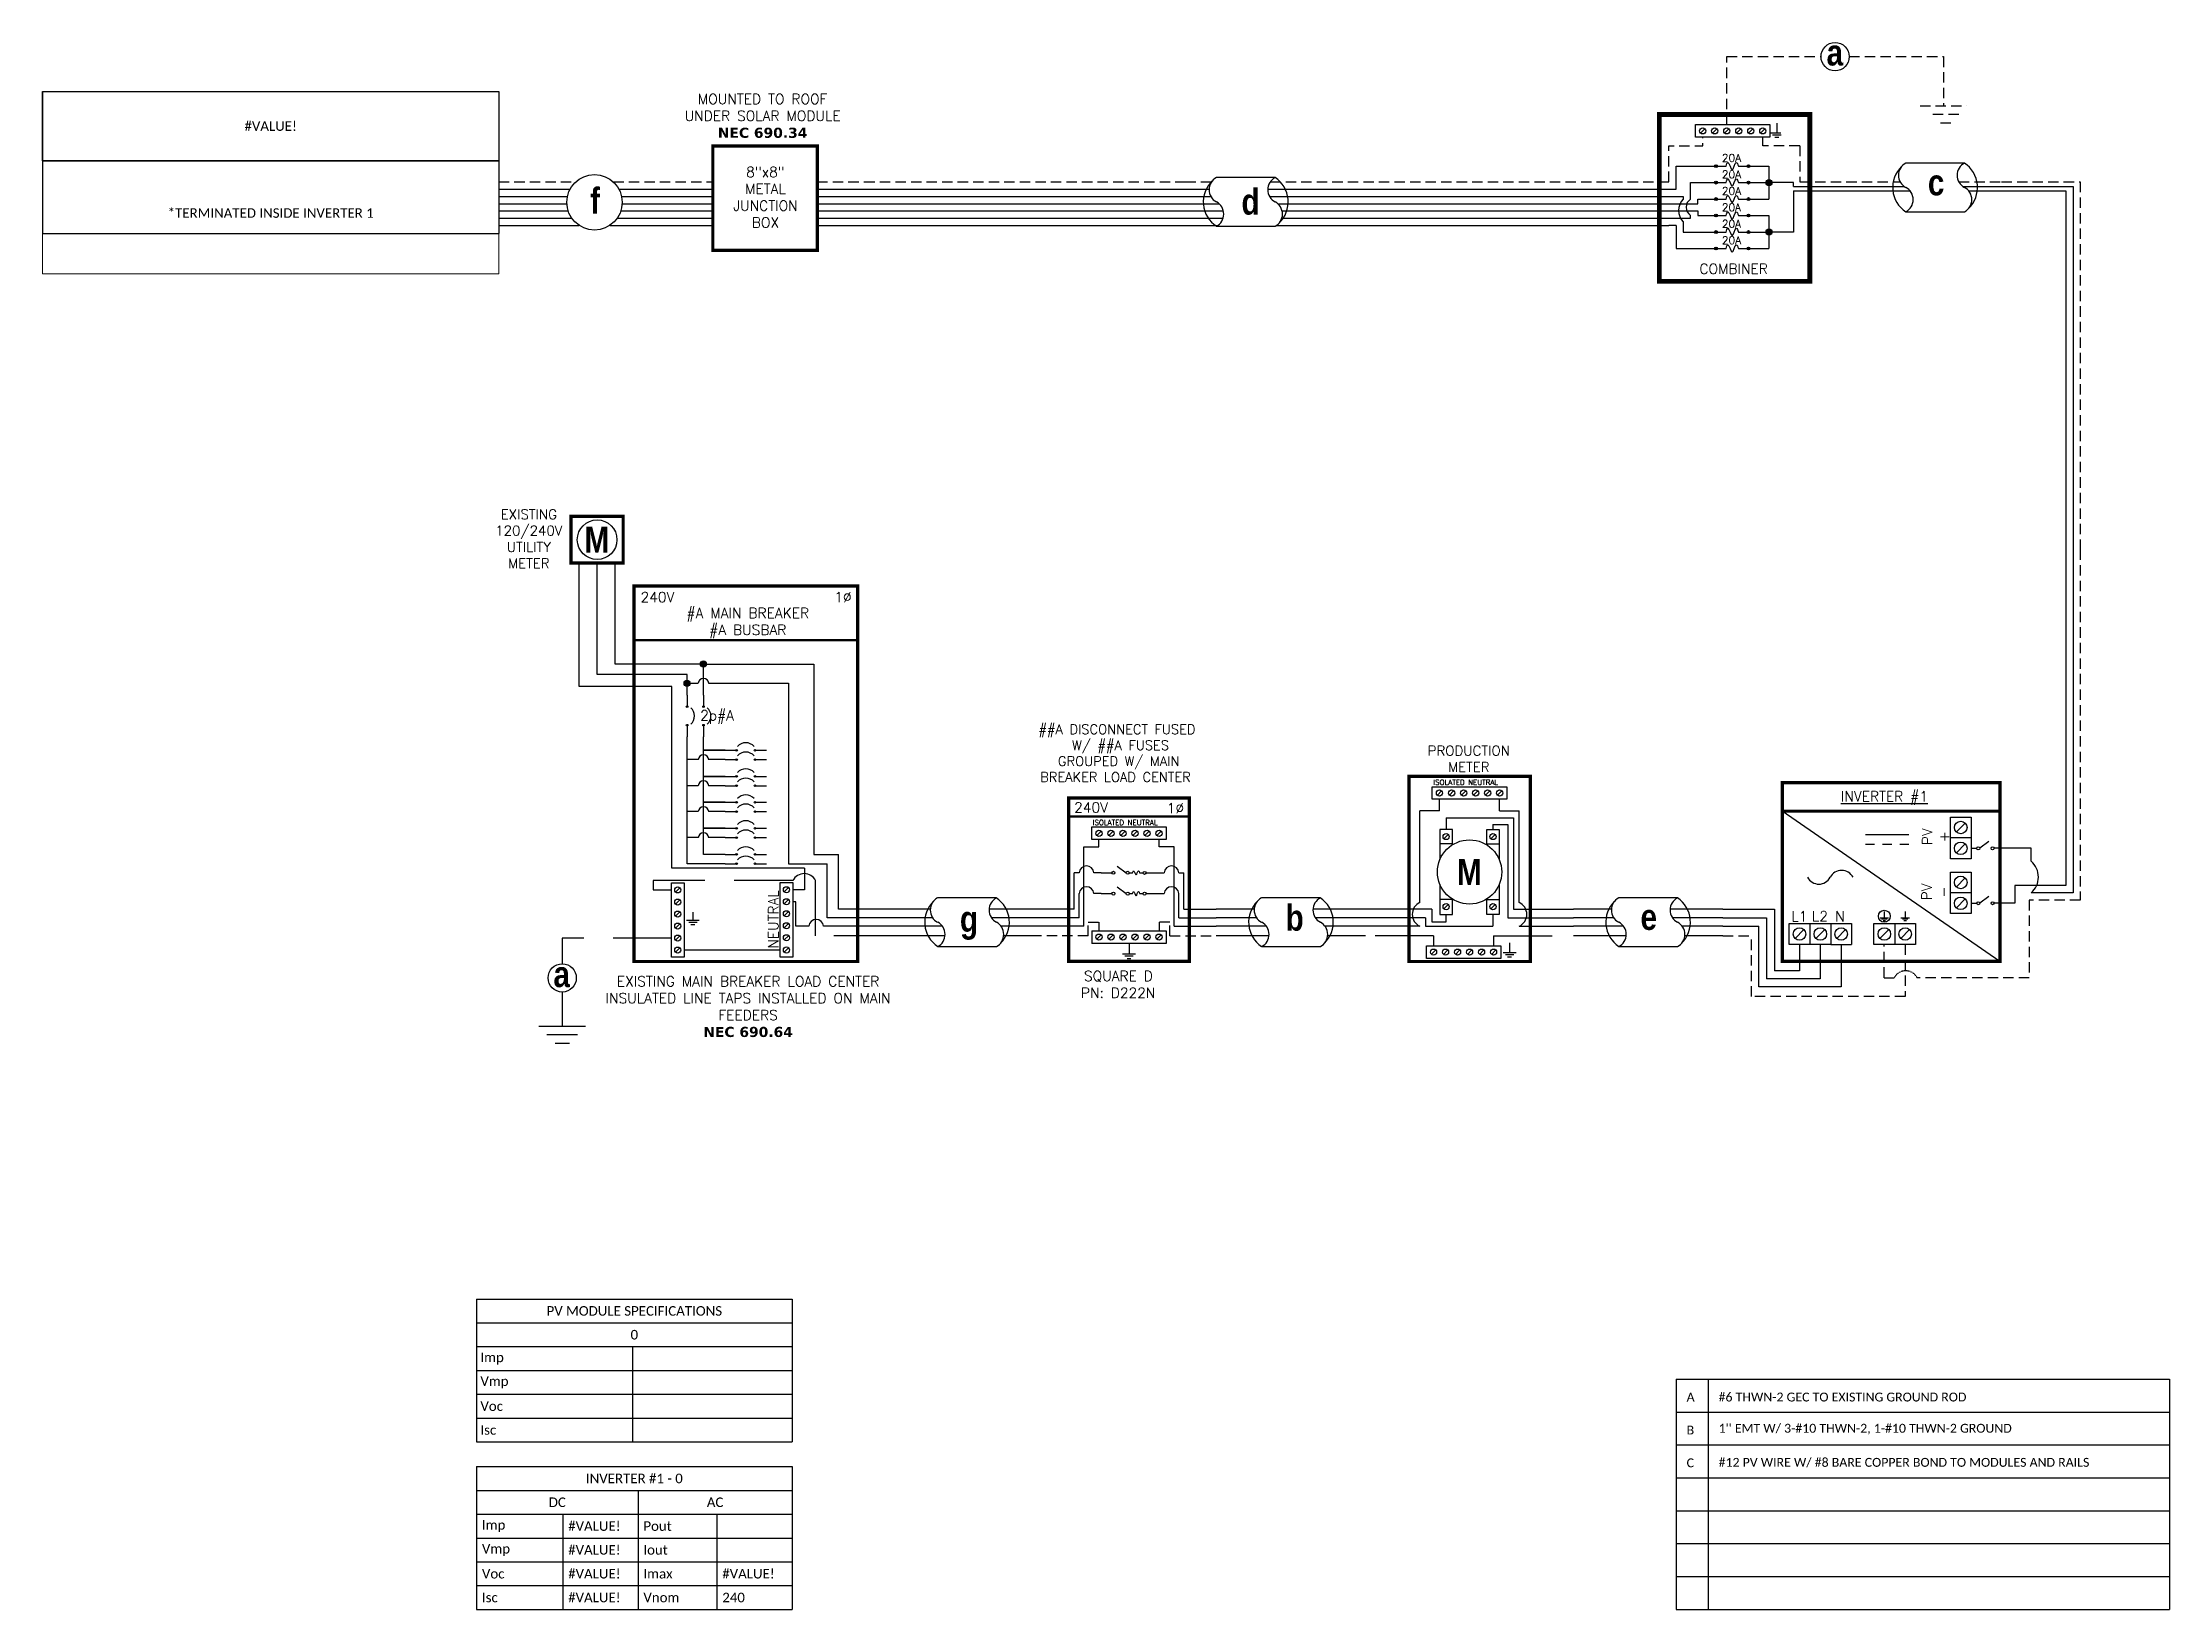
# Model space of a CAD drawing. Header units: feet. Extents: x 6171 to 6941, y 14552 to 15119.
import ezdxf

# ---------------------------------------------------------------- set-up
doc = ezdxf.new("R2010")
doc.units = ezdxf.units.FT
doc.header["$MEASUREMENT"] = 0
doc.linetypes.add('HIDDEN', pattern=[0.375, 0.25, -0.125])
for name, color, linetype in [('ONE LINE BLOCKS', 7, 'Continuous'), ('TABLES', 7, 'Continuous'), ('TEXT', 7, 'Continuous'), ('Z - TITLEBLOCK TXT', 7, 'Continuous')]:
    doc.layers.add(name, color=color, linetype=linetype)
doc.styles.add('ONE LINE TXT', font='techb___.ttf')
doc.styles.get("Standard").update_dxf_attribs({"font": 'simplex.shx'})

msp = doc.modelspace()

# ---------------------------------------------------------------- texts
at = {"layer": 'TABLES', "color": 1, "linetype": 'Continuous'}
for s, height, p in [('20A', 2.778, (6778.71, 15075.55)), ('20A', 2.778, (6778.71, 15069.58)), ('20A', 2.778, (6778.71, 15063.62)), ('20A', 2.778, (6778.69, 15057.66)), ('20A', 2.778, (6778.7, 15051.7)), ('20A', 2.778, (6778.71, 15045.74)), ('%%UINVERTER #1', 3.6576, (6821.77, 14844.1))]:
    msp.add_text(s, height=height, dxfattribs=at).set_placement(p)
at = {"layer": 'TEXT', "color": 1, "attachment_point": 5}
for s, width, gutter_width, insert, char_height in [(' \\PMOUNTED TO ROOF \\PUNDER SOLAR MODULE\\P{\\fVerdana|b1|i0|c0|p34;NEC 690.34}', 72.4158, 7.17, (6431.54, 15095.15), 3.6576), ('8"x8" METAL JUNCTION BOX ', 0.4767, 7.17, (6432.56, 15062.71), 3.6576), ('COMBINER', 1.1897, 7.17, (6782.95, 15036.81), 3.658), ('L1', 0.1481, 0.75, (6806.72, 14802.53), 3.658), ('L2', 0.1481, 0.75, (6814.18, 14802.56), 3.658), ('N', 0.1481, 0.75, (6821.43, 14802.5), 3.66)]:
    msp.add_mtext_dynamic_manual_height_columns(s, width=width, gutter_width=gutter_width, heights=[0], dxfattribs=dict(at, insert=insert, char_height=char_height))
at = {"layer": 'TEXT', "color": 1, "char_height": 3.658, "attachment_point": 5, "rotation": 90}
for s, width, insert in [('PV +', 2.8378, (6856.06, 14831.32)), ('PV -', 2.8013, (6855.84, 14811.34))]:
    msp.add_mtext_dynamic_manual_height_columns(s, width=width, gutter_width=0.75, heights=[0], dxfattribs=dict(at, insert=insert))
at = {"layer": 'Z - TITLEBLOCK TXT', "color": 1, "linetype": 'Continuous', "char_height": 9.3833, "attachment_point": 1, "style": 'ONE LINE TXT'}
for s, insert in [('{\\W1;\\C256;a}', (6816.58, 15119.76)), ('{\\W1;\\C256;f}', (6369.09, 15066.14)), ('{\\W1;\\C256;d}', (6604.83, 15065.8)), ('{\\W1;\\C256;c}', (6853.24, 15072.76)), ('{\\W1;\\C256;g}', (6502.94, 14806.25)), ('{\\W1;\\C256;b}', (6620.79, 14806.71)), ('{\\W1;\\C256;e}', (6749.24, 14806.99))]:
    msp.add_mtext_dynamic_manual_height_columns(s, width=0.1385, gutter_width=2.13, heights=[0], dxfattribs=dict(at, insert=insert))

# ---------------------------------------------------------------- blocks, each defined once
blk = doc.blocks.new('*T14')
at = {"layer": 'Defpoints', "color": 8, "linetype": 'ByBlock', "lineweight": 0, "transparency": 16777216}
for p, q in [((0, -51.42), (0, -66.05)), ((165.11, -51.42), (165.11, -66.05)), ((0, -66.05), (165.11, -66.05))]:
    blk.add_line(p, q, dxfattribs=at)
at = {"layer": 'Z - TITLEBLOCK TXT', "color": 0, "lineweight": -2, "transparency": 16777216}
for p, q in [((0, 0), (165.11, 0)), ((0, 0), (0, -51.42)), ((165.11, 0), (165.11, -51.42)), ((0, -25.14), (165.11, -25.14)), ((0, -51.42), (165.11, -51.42))]:
    blk.add_line(p, q, dxfattribs=at)
at = {"layer": 'Z - TITLEBLOCK TXT', "color": 0, "linetype": 'Continuous', "transparency": 16777216, "char_height": 3.4544, "width": 155.095, "attachment_point": 5}
for s, insert in [('{\\fCalibri|b0|i0|c0;#VALUE!', (82.56, -12.57)), ('{\\fCalibri|b0|i0|c0;^J^J*TERMINATED INSIDE INVERTER 1', (82.56, -38.28))]:
    blk.add_mtext(s, dxfattribs=dict(at, insert=insert))
blk = doc.blocks.new('M_METER PAN')
at = {"color": 253, "linetype": 'Continuous'}
for p, q in [((4.73, 8.02), (4.73, 8.75)), ((8.59, 8.02), (8.59, 8.75)), ((4.73, 8.02), (3.48, 8.02)), ((3.48, 2.14), (3.48, 8.02)), ((8.59, 8.02), (9.84, 8.02)), ((9.84, 2.14), (9.84, 8.02)), ((3.48, 0.61), (0, 0.61)), ((9.84, 0.61), (13.32, 0.61))]:
    blk.add_line(p, q, dxfattribs=at)
at = {"color": 7, "linetype": 'Continuous'}
for p, q in [((5.16, 7.56), (5.16, 6.82)), ((5.16, 7.56), (9.47, 7.56)), ((9.47, 7.56), (9.47, 1.71)), ((4.25, 1.71), (0, 1.71)), ((4.25, 1.71), (4.25, 0.9)), ((5.16, 0.9), (5.16, 1.37)), ((9.47, 1.71), (13.32, 1.71)), ((4.25, 0.9), (5.16, 0.9))]:
    blk.add_line(p, q, dxfattribs=at)
at = {"color": 10, "linetype": 'Continuous'}
for p, q in [((8.16, 7.14), (8.16, 6.82)), ((8.16, 7.14), (9.12, 7.14)), ((9.12, 7.14), (9.12, 1.15)), ((8.16, 1.37), (8.16, 0.61)), ((3.83, 1.15), (0, 1.15)), ((3.83, 1.15), (3.83, 0.61)), ((3.83, 0.61), (8.16, 0.61)), ((9.12, 1.15), (13.32, 1.15))]:
    blk.add_line(p, q, dxfattribs=at)
at = {"color": 1, "linetype": 'Continuous'}
for p, q in [((5.57, 5.9), (4.76, 5.9)), ((7.76, 5.9), (8.56, 5.9)), ((5.57, 2.33), (4.76, 2.33)), ((7.76, 2.33), (8.56, 2.33))]:
    blk.add_line(p, q, dxfattribs=at)
at = {"color": 253, "linetype": 'Continuous'}
for centre, start, end in [((3.82, 1.37), 113.9997, 246.0003), ((9.5, 1.37), 293.9997, 66.0003)]:
    blk.add_arc(centre, 0.835, start, end, dxfattribs=at)
at = {"layer": 'ONE LINE BLOCKS', "lineweight": 50, "const_width": 0.21}
blk.add_lwpolyline([(2.77, -1.65), (2.77, 10.22), (10.55, 10.22), (10.55, -1.65)], close=True, dxfattribs=at)
at = {"layer": 'TEXT', "color": 92, "linetype": 'HIDDEN', "ltscale": 15}
for p, q in [((4.35, 0), (0, 0)), ((4.35, 0), (4.35, -0.65)), ((8.2, 0), (8.2, -0.65)), ((8.2, 0), (13.32, 0))]:
    blk.add_line(p, q, dxfattribs=at)
at = {"layer": 'TEXT', "color": 92, "linetype": 'Continuous', "flags": 128}
for points in [[(8.81, -1.08), (9.64, -1.08)], [(9.5, -1.23), (8.96, -1.23)], [(9.23, -0.46), (9.23, -1.08)], [(9.35, -1.38), (9.1, -1.38)]]:
    blk.add_lwpolyline(points, dxfattribs=at)
at = {"layer": 'TEXT', "linetype": 'Continuous'}
blk.add_circle((6.66, 4.09), 2.06, dxfattribs=at)
at = {"layer": 'Z - TITLEBLOCK TXT', "color": 1, "linetype": 'Continuous'}
for p, q in [((4.27, 8.75), (4.27, 9.55)), ((4.27, 9.55), (9.05, 9.55)), ((9.05, 9.55), (9.05, 8.75)), ((9.05, 8.75), (4.27, 8.75)), ((4.76, 6.82), (4.76, 4.89)), ((5.57, 6.82), (4.76, 6.82)), ((5.57, 5.84), (5.57, 6.82)), ((7.76, 5.84), (7.76, 6.82)), ((7.76, 6.82), (8.56, 6.82)), ((8.56, 6.82), (8.56, 4.89)), ((4.76, 3.3), (4.76, 1.37)), ((8.56, 3.3), (8.56, 1.37)), ((4.76, 1.37), (5.57, 1.37)), ((5.57, 1.37), (5.57, 2.35)), ((7.76, 1.37), (7.76, 2.35)), ((8.56, 1.37), (7.76, 1.37)), ((3.89, -1.45), (3.89, -0.65)), ((3.89, -0.65), (8.66, -0.65)), ((8.66, -0.65), (8.66, -1.45)), ((8.66, -1.45), (3.89, -1.45))]:
    blk.add_line(p, q, dxfattribs=at)
at = {"layer": 'Z - TITLEBLOCK TXT', "color": 4, "linetype": 'Continuous'}
for p, q in [((4.87, 9.29), (4.6, 9.01)), ((5.64, 9.29), (5.37, 9.01)), ((6.42, 9.29), (6.14, 9.01)), ((7.19, 9.29), (6.91, 9.01)), ((7.96, 9.29), (7.68, 9.01)), ((8.73, 9.29), (8.45, 9.01)), ((5.3, 6.5), (5.02, 6.22)), ((8.3, 6.5), (8.02, 6.22)), ((5.3, 2.01), (5.02, 1.73)), ((8.3, 2.01), (8.02, 1.73)), ((4.49, -0.91), (4.21, -1.19)), ((5.26, -0.91), (4.98, -1.19)), ((6.03, -0.91), (5.75, -1.19)), ((6.8, -0.91), (6.52, -1.19)), ((7.57, -0.91), (7.29, -1.19)), ((8.34, -0.91), (8.06, -1.19))]:
    blk.add_line(p, q, dxfattribs=at)
for centre in [(4.73, 9.15), (5.51, 9.15), (6.28, 9.15), (7.05, 9.15), (7.82, 9.15), (8.59, 9.15), (5.16, 6.36), (8.16, 6.36), (5.16, 1.87), (8.16, 1.87), (4.35, -1.05), (5.12, -1.05), (5.89, -1.05), (6.66, -1.05), (7.43, -1.05), (8.2, -1.05)]:
    blk.add_circle(centre, 0.197, dxfattribs=at)
at = {"layer": 'TABLES', "color": 4, "linetype": 'Continuous'}
blk.add_text('ISOLATED NEUTRAL', height=0.3321, dxfattribs=at).set_placement((4.34, 9.67))
at = {"layer": 'TEXT', "color": 1, "insert": (6.61, 11.34), "char_height": 0.6278, "attachment_point": 5}
blk.add_mtext_dynamic_manual_height_columns('PRODUCTION METER', width=1.3203, gutter_width=7.17, heights=[0], dxfattribs=at)
at = {"layer": 'Z - TITLEBLOCK TXT', "color": 253, "linetype": 'Continuous', "style": 'ONE LINE TXT'}
blk.add_text('M', height=1.66, dxfattribs=at).set_placement((5.85, 3.26))
blk = doc.blocks.new('*U17')
at = {"color": 0}
blk.add_blockref('M_METER PAN', (0, 0), dxfattribs=at)
blk = doc.blocks.new('M_MAIN DISCONNECT')
at = {"color": 253, "linetype": 'Continuous'}
for p, q in [((10.94, -17.67), (10.94, -15.06)), ((32.69, -17.67), (32.69, -15.06)), ((5.45, -46.43), (5.45, -17.67)), ((5.45, -17.67), (10.94, -17.67)), ((38.18, -17.67), (32.69, -17.67)), ((38.18, -46.43), (38.18, -17.67)), ((5.45, -46.43), (-9.78, -46.43)), ((38.18, -46.43), (53.41, -46.43))]:
    blk.add_line(p, q, dxfattribs=at)
at = {"color": 7, "linetype": 'Continuous'}
for p, q in [((1.95, -40.22), (1.95, -27.1)), ((3.81, -27.1), (1.95, -27.1)), ((11.72, -27.1), (9.09, -27.1)), ((31.91, -27.1), (34.54, -27.1)), ((39.82, -27.1), (41.69, -27.1)), ((41.69, -40.22), (41.69, -27.1)), ((1.95, -40.22), (-9.78, -40.22)), ((41.69, -40.22), (53.41, -40.22))]:
    blk.add_line(p, q, dxfattribs=at)
at = {"color": 1, "linetype": 'Continuous'}
for p, q in [((21.88, -27.1), (23.12, -27.1)), ((25.67, -27.11), (26.91, -27.11)), ((21.88, -34.64), (23.12, -34.64)), ((25.67, -34.64), (26.91, -34.64))]:
    blk.add_line(p, q, dxfattribs=at)
at = {"color": 10, "linetype": 'Continuous'}
for p, q in [((3.81, -43.39), (3.81, -34.64)), ((11.72, -34.64), (9.09, -34.64)), ((31.91, -34.64), (34.54, -34.64)), ((39.82, -43.39), (39.82, -34.64)), ((3.81, -43.39), (-9.78, -43.39)), ((39.82, -43.39), (53.41, -43.39))]:
    blk.add_line(p, q, dxfattribs=at)
at = {"color": 7, "linetype": 'Continuous'}
for centre in [(6.45, -27.26), (37.18, -27.26)]:
    blk.add_arc(centre, 2.64, 3.28193, 176.71807, dxfattribs=at)
at = {"color": 10, "linetype": 'Continuous'}
for centre in [(6.45, -34.79), (37.18, -34.79)]:
    blk.add_arc(centre, 2.64, 3.28193, 176.71807, dxfattribs=at)
at = {"color": 1, "linetype": 'Continuous'}
for points in [[(23.12, -27.1), (23.5, -26.34), (24.4, -27.87), (25.22, -26.34), (25.67, -27.11)], [(23.12, -34.64), (23.5, -33.88), (24.4, -35.4), (25.22, -33.88), (25.67, -34.64)]]:
    blk.add_spline(points, degree=3, dxfattribs=at)
at = {"layer": 'ONE LINE BLOCKS', "lineweight": 50}
blk.add_line((0, -6.77), (43.61, -6.77), dxfattribs=at)
at = {"layer": 'ONE LINE BLOCKS', "lineweight": 50, "const_width": 1.19}
blk.add_lwpolyline([(0, -59.17), (0, 0), (43.61, 0), (43.61, -59.17)], close=True, dxfattribs=at)
at = {"layer": 'TEXT', "color": 92, "linetype": 'HIDDEN', "ltscale": 15}
for p, q in [((7.03, -49.88), (7.03, -44.94)), ((7.03, -44.94), (10.94, -44.94)), ((10.94, -44.94), (10.94, -48.08)), ((36.6, -44.94), (32.69, -44.94)), ((32.69, -44.94), (32.69, -48.08)), ((36.6, -49.88), (36.6, -44.94)), ((7.03, -49.88), (-9.78, -49.88)), ((36.6, -49.88), (53.41, -49.88))]:
    blk.add_line(p, q, dxfattribs=at)
at = {"layer": 'TEXT', "color": 92, "linetype": 'Continuous', "flags": 128}
for points in [[(21.82, -52.94), (21.82, -56.44)], [(19.48, -56.44), (24.16, -56.44)], [(23.35, -57.31), (20.29, -57.31)], [(22.53, -58.18), (21.1, -58.18)]]:
    blk.add_lwpolyline(points, dxfattribs=at)
at = {"layer": 'Z - TITLEBLOCK TXT', "color": 1, "linetype": 'Continuous'}
for p, q in [((8.34, -15.06), (8.34, -10.52)), ((8.34, -10.52), (35.29, -10.52)), ((35.29, -15.06), (8.34, -15.06)), ((35.29, -10.52), (35.29, -15.06)), ((11.72, -27.1), (15.64, -27.1)), ((17.54, -24.65), (20.8, -27.1)), ((27.99, -27.11), (31.91, -27.11)), ((11.72, -34.64), (15.64, -34.64)), ((17.54, -32.19), (20.8, -34.63)), ((27.99, -34.64), (31.91, -34.64)), ((8.34, -48.08), (35.29, -48.08)), ((8.34, -48.08), (8.34, -52.62)), ((35.29, -52.62), (8.34, -52.62)), ((35.29, -48.08), (35.29, -52.62))]:
    blk.add_line(p, q, dxfattribs=at)
at = {"layer": 'Z - TITLEBLOCK TXT', "color": 4, "linetype": 'Continuous'}
for p, q in [((11.73, -12), (10.15, -13.58)), ((16.08, -12), (14.5, -13.58)), ((20.43, -12), (18.86, -13.58)), ((24.78, -12), (23.21, -13.58)), ((29.13, -12), (27.56, -13.58)), ((33.48, -12), (31.91, -13.58)), ((11.73, -49.56), (10.15, -51.13)), ((16.08, -49.56), (14.5, -51.13)), ((20.43, -49.56), (18.86, -51.13)), ((24.78, -49.56), (23.21, -51.13)), ((29.13, -49.56), (27.56, -51.13)), ((33.48, -49.56), (31.91, -51.13))]:
    blk.add_line(p, q, dxfattribs=at)
for centre in [(10.94, -12.79), (15.29, -12.79), (19.64, -12.79), (23.99, -12.79), (28.34, -12.79), (32.69, -12.79), (10.94, -50.35), (15.29, -50.35), (19.64, -50.35), (23.99, -50.35), (28.34, -50.35), (32.69, -50.35)]:
    blk.add_circle(centre, 1.11, dxfattribs=at)
at = {"layer": 'Z - TITLEBLOCK TXT', "color": 1, "linetype": 'Continuous'}
for centre in [(16.18, -27.1), (21.34, -27.1), (27.45, -27.11), (16.18, -34.64), (21.34, -34.64), (27.45, -34.64)]:
    blk.add_circle(centre, 0.541, dxfattribs=at)
at = {"layer": 'TABLES', "color": 4, "linetype": 'Continuous'}
blk.add_text('ISOLATED NEUTRAL', height=1.8743, dxfattribs=at).set_placement((8.7, -9.86))
at = {"layer": 'TEXT', "color": 1}
for s, width, gutter_width, heights, insert, char_height, attachment_point in [('\\A1;\\pi4.2812;##A DISCONNECT FUSED \\P\\pi16.454;W/ ##A FUSES\\P\\pi11.355;GROUPED W/ MAIN \\P\\pi4.9392;BREAKER LOAD CENTER', 71.8931, 92.23, [24.13], (-15.26, 26.55), 3.4544, 1), ('240V', 0.1481, 0.75, [0], (8.07, -3.44), 3.658, 5), ('1∅', 0.1481, 0.75, [0], (38.63, -3.74), 3.658, 5), ('\\A1;\\pi3.6942,t21.982;SQUARE D\\P\\pi2.5621,t20.85;PN: D222N', 35.0816, 28.88, [13.54], (1.84, -62.59), 3.6576, 1)]:
    blk.add_mtext_dynamic_manual_height_columns(s, width=width, gutter_width=gutter_width, heights=heights, dxfattribs=dict(at, insert=insert, char_height=char_height, attachment_point=attachment_point))
blk = doc.blocks.new('*U16')
blk.add_blockref('M_MAIN DISCONNECT', (0, 0))
blk = doc.blocks.new('*U8')
at = {"color": 7, "linetype": 'Continuous'}
for p, q in [((2.44, 1.71), (0, 1.71)), ((6.67, 2.43), (2.91, 2.43)), ((9.57, 1.71), (6.2, 1.71)), ((2.91, -0.69), (6.67, -0.69))]:
    blk.add_line(p, q, dxfattribs=at)
at = {"color": 10, "linetype": 'Continuous'}
for p, q in [((2.59, 1.15), (0, 1.15)), ((9.57, 1.15), (6.35, 1.15))]:
    blk.add_line(p, q, dxfattribs=at)
at = {"color": 253, "linetype": 'Continuous'}
for p, q in [((3.21, 0.61), (0, 0.61)), ((9.57, 0.61), (6.97, 0.61))]:
    blk.add_line(p, q, dxfattribs=at)
at = {"color": 7, "linetype": 'Continuous'}
for centre, start, end in [((3.94, 0.87), 133.9732, 236.4265), ((5.63, 0.87), 313.9732, 56.4265)]:
    blk.add_arc(centre, 1.87, start, end, dxfattribs=at)
at = {"layer": 'TEXT', "color": 92, "linetype": 'HIDDEN', "ltscale": 15}
for p, q in [((3.37, 0), (0, 0)), ((9.57, 0), (7.14, 0))]:
    blk.add_line(p, q, dxfattribs=at)
at = {"layer": 'Z - TITLEBLOCK TXT', "linetype": 'Continuous'}
for centre, start, end in [((3.31, 1.65), 117.6639, 242.3361), ((7.08, 1.65), 117.6639, 242.3361), ((2.5, 0.09), 297.6639, 62.3361), ((6.26, 0.09), 297.6639, 62.3361)]:
    blk.add_arc(centre, 0.882, start, end, dxfattribs=at)
blk = doc.blocks.new('M_LINE TAPS')
at = {"layer": 'ONE LINE BLOCKS', "linetype": 'Continuous'}
h = blk.add_hatch(color=254, dxfattribs=at)
h.dxf.hatch_style = 1
edge = h.paths.add_edge_path()
edge.add_arc((-13.16, 16.19), 0.197, 0, 360)
h = blk.add_hatch(color=254, dxfattribs=at)
h.dxf.hatch_style = 1
edge = h.paths.add_edge_path()
edge.add_arc((-12.11, 17.42), 0.197, 0, 360)
h = blk.add_hatch(color=1, dxfattribs=at)
h.dxf.hatch_style = 1
edge = h.paths.add_edge_path()
edge.add_arc((-13.16, 14.69), 0.0515, 0, 360)
h = blk.add_hatch(color=1, dxfattribs=at)
h.dxf.hatch_style = 1
edge = h.paths.add_edge_path()
edge.add_arc((-12.11, 14.69), 0.0515, 0, 360)
h = blk.add_hatch(color=1, dxfattribs=at)
h.dxf.hatch_style = 1
edge = h.paths.add_edge_path()
edge.add_arc((-13.16, 13.5), 0.0515, 0, 360)
h = blk.add_hatch(color=1, dxfattribs=at)
h.dxf.hatch_style = 1
edge = h.paths.add_edge_path()
edge.add_arc((-12.11, 13.5), 0.0515, 0, 360)
h = blk.add_hatch(color=1, dxfattribs=at)
h.dxf.hatch_style = 1
edge = h.paths.add_edge_path()
edge.add_arc((-9.99, 11.89), 0.0515, 0, 360)
h = blk.add_hatch(color=1, dxfattribs=at)
h.dxf.hatch_style = 1
edge = h.paths.add_edge_path()
edge.add_arc((-9.99, 11.29), 0.0515, 0, 360)
h = blk.add_hatch(color=1, dxfattribs=at)
h.dxf.hatch_style = 1
edge = h.paths.add_edge_path()
edge.add_arc((-8.81, 11.89), 0.0515, 0, 360)
h = blk.add_hatch(color=1, dxfattribs=at)
h.dxf.hatch_style = 1
edge = h.paths.add_edge_path()
edge.add_arc((-8.81, 11.29), 0.0515, 0, 360)
h = blk.add_hatch(color=1, dxfattribs=at)
h.dxf.hatch_style = 1
edge = h.paths.add_edge_path()
edge.add_arc((-9.99, 10.22), 0.0515, 0, 360)
h = blk.add_hatch(color=1, dxfattribs=at)
h.dxf.hatch_style = 1
edge = h.paths.add_edge_path()
edge.add_arc((-9.99, 9.62), 0.0515, 0, 360)
h = blk.add_hatch(color=1, dxfattribs=at)
h.dxf.hatch_style = 1
edge = h.paths.add_edge_path()
edge.add_arc((-8.81, 10.22), 0.0515, 0, 360)
h = blk.add_hatch(color=1, dxfattribs=at)
h.dxf.hatch_style = 1
edge = h.paths.add_edge_path()
edge.add_arc((-8.81, 9.62), 0.0515, 0, 360)
h = blk.add_hatch(color=1, dxfattribs=at)
h.dxf.hatch_style = 1
edge = h.paths.add_edge_path()
edge.add_arc((-9.99, 8.56), 0.0515, 0, 360)
h = blk.add_hatch(color=1, dxfattribs=at)
h.dxf.hatch_style = 1
edge = h.paths.add_edge_path()
edge.add_arc((-8.81, 8.56), 0.0515, 0, 360)
h = blk.add_hatch(color=1, dxfattribs=at)
h.dxf.hatch_style = 1
edge = h.paths.add_edge_path()
edge.add_arc((-9.99, 7.96), 0.0515, 0, 360)
h = blk.add_hatch(color=1, dxfattribs=at)
h.dxf.hatch_style = 1
edge = h.paths.add_edge_path()
edge.add_arc((-9.99, 6.89), 0.0515, 0, 360)
h = blk.add_hatch(color=1, dxfattribs=at)
h.dxf.hatch_style = 1
edge = h.paths.add_edge_path()
edge.add_arc((-8.81, 7.96), 0.0515, 0, 360)
h = blk.add_hatch(color=1, dxfattribs=at)
h.dxf.hatch_style = 1
edge = h.paths.add_edge_path()
edge.add_arc((-8.81, 6.89), 0.0515, 0, 360)
h = blk.add_hatch(color=1, dxfattribs=at)
h.dxf.hatch_style = 1
edge = h.paths.add_edge_path()
edge.add_arc((-9.99, 6.29), 0.0515, 0, 360)
h = blk.add_hatch(color=1, dxfattribs=at)
h.dxf.hatch_style = 1
edge = h.paths.add_edge_path()
edge.add_arc((-8.81, 6.29), 0.0515, 0, 360)
h = blk.add_hatch(color=1, dxfattribs=at)
h.dxf.hatch_style = 1
edge = h.paths.add_edge_path()
edge.add_arc((-9.99, 5.22), 0.0515, 0, 360)
h = blk.add_hatch(color=1, dxfattribs=at)
h.dxf.hatch_style = 1
edge = h.paths.add_edge_path()
edge.add_arc((-9.99, 4.62), 0.0515, 0, 360)
h = blk.add_hatch(color=1, dxfattribs=at)
h.dxf.hatch_style = 1
edge = h.paths.add_edge_path()
edge.add_arc((-8.81, 5.22), 0.0515, 0, 360)
h = blk.add_hatch(color=1, dxfattribs=at)
h.dxf.hatch_style = 1
edge = h.paths.add_edge_path()
edge.add_arc((-8.81, 4.62), 0.0515, 0, 360)
at = {"color": 155, "true_color": 0x647190}
blk.add_line((-16.57, 22.43), (-2.23, 22.43), dxfattribs=at)
at = {"color": 10, "linetype": 'Continuous'}
for p, q in [((-4.18, 1.15), (-4.18, 4.62)), ((-3.46, 4.62), (-3.46, 4.62)), ((0, 1.15), (-4.18, 1.15))]:
    blk.add_line(p, q, dxfattribs=at)
at = {"color": 7, "linetype": 'Continuous'}
for p, q in [((-3.46, 1.71), (-3.46, 5.22)), ((0, 1.71), (-3.46, 1.71))]:
    blk.add_line(p, q, dxfattribs=at)
at = {"color": 253, "linetype": 'Continuous'}
for p, q in [((-6.18, 2.18), (-6.39, 2.18)), ((-6.18, 0.61), (-6.18, 2.18)), ((-5.36, 0.61), (-6.18, 0.61)), ((0, 0.61), (-4.42, 0.61))]:
    blk.add_line(p, q, dxfattribs=at)
at = {"color": 7, "linetype": 'Continuous'}
blk.add_circle((-21.17, -2.7), 0.906, dxfattribs=at)
at = {"color": 253, "linetype": 'Continuous'}
blk.add_arc((-4.89, 0.58), 0.468, 3.2819, 176.7181, dxfattribs=at)
at = {"layer": 'ONE LINE BLOCKS', "lineweight": 50}
blk.add_line((-16.57, 18.95), (-2.23, 18.95), dxfattribs=at)
at = {"layer": 'ONE LINE BLOCKS', "lineweight": 50, "const_width": 0.21}
for points in [[(-20.6, 23.9), (-20.6, 26.89), (-17.26, 26.89), (-17.26, 23.9)], [(-16.57, -1.65), (-16.57, 22.43), (-2.23, 22.43), (-2.23, -1.65)]]:
    blk.add_lwpolyline(points, close=True, dxfattribs=at)
at = {"layer": 'TEXT', "color": 92, "linetype": 'HIDDEN', "ltscale": 15}
for p, q in [((-6.39, 3.55), (-15.33, 3.55)), ((-15.33, 3.55), (-15.33, 2.94)), ((-15.33, 2.94), (-14.16, 2.94)), ((-4.92, 0), (-4.92, 3.55)), ((0, 0), (-4.92, 0)), ((-14.16, -0.15), (-21.17, -0.15)), ((-21.17, -0.15), (-21.17, -1.8)), ((-21.17, -3.61), (-21.17, -5.8))]:
    blk.add_line(p, q, dxfattribs=at)
at = {"layer": 'TEXT', "color": 92, "linetype": 'Continuous', "ltscale": 15}
blk.add_line((-7.19, -0.92), (-13.36, -0.92), dxfattribs=at)
at = {"layer": 'TEXT', "color": 92, "linetype": 'Continuous', "flags": 128}
for points in [[(-12.79, 1.51), (-12.79, 1.01)], [(-13.2, 1.01), (-12.38, 1.01)], [(-12.52, 0.85), (-13.06, 0.85)], [(-12.66, 0.7), (-12.92, 0.7)]]:
    blk.add_lwpolyline(points, dxfattribs=at)
at = {"layer": 'TEXT', "color": 92, "linetype": 'Continuous', "ltscale": 4, "flags": 128}
for points in [[(-22.67, -5.8), (-19.67, -5.8)], [(-20.19, -6.36), (-22.15, -6.36)], [(-20.71, -6.91), (-21.63, -6.91)]]:
    blk.add_lwpolyline(points, dxfattribs=at)
at = {"layer": 'TEXT', "linetype": 'Continuous'}
blk.add_circle((-18.93, 25.39), 1.27, dxfattribs=at)
at = {"layer": 'TEXT', "color": 92, "linetype": 'Continuous', "ltscale": 0.3}
blk.add_arc((-5.65, 3.16), 0.824, 27.6639, 152.3361, dxfattribs=at)
at = {"layer": 'Z - TITLEBLOCK TXT', "color": 253, "linetype": 'Continuous'}
for p, q in [((-20.08, 15.98), (-20.08, 23.9)), ((-14.13, 15.98), (-20.08, 15.98)), ((-14.13, 4.34), (-14.13, 15.98)), ((-5.63, 4.34), (-14.13, 4.34)), ((-5.63, 4.34), (-5.63, 2.95)), ((-5.63, 2.95), (-6.39, 2.95))]:
    blk.add_line(p, q, dxfattribs=at)
at = {"layer": 'Z - TITLEBLOCK TXT', "color": 10, "linetype": 'Continuous'}
for p, q in [((-18.93, 16.74), (-18.93, 23.9)), ((-13.16, 16.74), (-18.93, 16.74)), ((-13.16, 15.43), (-13.16, 16.74)), ((-12.97, 16.19), (-12.45, 16.19)), ((-11.78, 16.19), (-6.66, 16.19)), ((-6.66, 16.19), (-6.66, 4.62)), ((-13.16, 4.62), (-13.16, 12.76)), ((-12.45, 11.29), (-13.16, 11.29)), ((-10.73, 11.29), (-11.78, 11.29)), ((-12.45, 9.62), (-13.16, 9.62)), ((-10.73, 9.62), (-11.78, 9.62)), ((-12.45, 7.96), (-13.16, 7.96)), ((-10.73, 7.96), (-11.78, 7.96)), ((-12.45, 6.29), (-13.16, 6.29)), ((-10.73, 6.29), (-11.78, 6.29)), ((-10.73, 4.62), (-13.16, 4.62)), ((-6.66, 4.62), (-4.18, 4.62))]:
    blk.add_line(p, q, dxfattribs=at)
at = {"layer": 'Z - TITLEBLOCK TXT', "color": 7, "linetype": 'Continuous'}
for p, q in [((-17.78, 17.42), (-17.78, 23.9)), ((-12.11, 17.42), (-17.78, 17.42)), ((-12.11, 15.43), (-12.11, 17.42)), ((-11.92, 17.42), (-5.04, 17.42)), ((-5.04, 17.42), (-5.04, 5.22)), ((-12.11, 10.22), (-12.11, 12.76)), ((-12.11, 11.89), (-10.73, 11.89)), ((-10.73, 11.89), (-12.11, 11.89)), ((-12.11, 8.56), (-12.11, 10.22)), ((-12.11, 10.22), (-10.73, 10.22)), ((-10.73, 10.22), (-12.11, 10.22)), ((-12.11, 6.89), (-12.11, 8.56)), ((-12.11, 8.56), (-10.73, 8.56)), ((-10.73, 8.56), (-12.11, 8.56)), ((-12.11, 5.22), (-12.11, 6.89)), ((-12.11, 6.89), (-10.73, 6.89)), ((-10.73, 6.89), (-12.11, 6.89)), ((-10.73, 5.22), (-12.11, 5.22)), ((-5.04, 5.22), (-3.46, 5.22))]:
    blk.add_line(p, q, dxfattribs=at)
at = {"layer": 'Z - TITLEBLOCK TXT', "color": 1, "linetype": 'Continuous'}
for p, q in [((-14.16, -1.38), (-14.16, 3.4)), ((-14.16, 3.4), (-13.36, 3.4)), ((-13.36, 3.4), (-13.36, -1.38)), ((-7.19, -1.37), (-7.19, 3.41)), ((-7.19, 3.41), (-6.39, 3.41)), ((-6.39, 3.41), (-6.39, -1.37)), ((-13.36, -1.38), (-14.16, -1.38)), ((-6.39, -1.37), (-7.19, -1.37))]:
    blk.add_line(p, q, dxfattribs=at)
at = {"layer": 'Z - TITLEBLOCK TXT', "color": 4, "linetype": 'Continuous'}
for p, q in [((-13.62, 3.07), (-13.9, 2.8)), ((-6.65, 3.09), (-6.93, 2.81)), ((-13.62, 2.3), (-13.9, 2.03)), ((-13.62, 1.53), (-13.9, 1.25)), ((-6.65, 2.32), (-6.93, 2.04)), ((-6.65, 1.55), (-6.93, 1.27)), ((-13.62, 0.76), (-13.9, 0.48)), ((-6.65, 0.78), (-6.93, 0.5)), ((-6.65, 0), (-6.93, -0.27)), ((-13.62, -0.01), (-13.9, -0.29)), ((-13.62, -0.78), (-13.9, -1.06)), ((-6.65, -0.77), (-6.93, -1.04))]:
    blk.add_line(p, q, dxfattribs=at)
at = {"layer": 'Z - TITLEBLOCK TXT', "color": 1, "linetype": 'Continuous', "flags": 128}
for points in [[(-13.16, 15.43), (-13.16, 14.69)], [(-13.16, 15.43), (-13.16, 14.69)], [(-12.11, 15.43), (-12.11, 14.69)], [(-12.11, 15.43), (-12.11, 14.69)], [(-13.16, 13.5), (-13.16, 12.76)], [(-12.11, 13.5), (-12.11, 12.76)], [(-10.73, 11.89), (-9.99, 11.89)], [(-10.73, 11.89), (-9.99, 11.89)], [(-10.73, 11.29), (-9.99, 11.29)], [(-10.73, 11.29), (-9.99, 11.29)], [(-8.81, 11.89), (-8.06, 11.89)], [(-8.81, 11.29), (-8.06, 11.29)], [(-10.73, 10.22), (-9.99, 10.22)], [(-10.73, 10.22), (-9.99, 10.22)], [(-10.73, 9.62), (-9.99, 9.62)], [(-10.73, 9.62), (-9.99, 9.62)], [(-8.81, 10.22), (-8.06, 10.22)], [(-8.81, 9.62), (-8.06, 9.62)], [(-10.73, 8.56), (-9.99, 8.56)], [(-10.73, 8.56), (-9.99, 8.56)], [(-8.81, 8.56), (-8.06, 8.56)], [(-10.73, 7.96), (-9.99, 7.96)], [(-10.73, 7.96), (-9.99, 7.96)], [(-10.73, 6.89), (-9.99, 6.89)], [(-10.73, 6.89), (-9.99, 6.89)], [(-8.81, 7.96), (-8.06, 7.96)], [(-8.81, 6.89), (-8.06, 6.89)], [(-10.73, 6.29), (-9.99, 6.29)], [(-10.73, 6.29), (-9.99, 6.29)], [(-8.81, 6.29), (-8.06, 6.29)], [(-10.73, 5.22), (-9.99, 5.22)], [(-10.73, 5.22), (-9.99, 5.22)], [(-10.73, 4.62), (-9.99, 4.62)], [(-10.73, 4.62), (-9.99, 4.62)], [(-8.81, 5.22), (-8.06, 5.22)], [(-8.81, 4.62), (-8.06, 4.62)]]:
    blk.add_lwpolyline(points, dxfattribs=at)
at = {"layer": 'Z - TITLEBLOCK TXT', "color": 7, "linetype": 'Continuous'}
for centre in [(-13.16, 16.19), (-12.11, 17.42), (-12.11, 17.42)]:
    blk.add_circle(centre, 0.197, dxfattribs=at)
at = {"layer": 'Z - TITLEBLOCK TXT', "color": 1, "linetype": 'Continuous'}
for centre in [(-13.16, 14.69), (-12.11, 14.69), (-13.16, 13.5), (-12.11, 13.5), (-9.99, 11.89), (-9.99, 11.29), (-8.81, 11.89), (-8.81, 11.29), (-9.99, 10.22), (-9.99, 9.62), (-8.81, 10.22), (-8.81, 9.62), (-9.99, 8.56), (-8.81, 8.56), (-9.99, 7.96), (-9.99, 6.89), (-8.81, 7.96), (-8.81, 6.89), (-9.99, 6.29), (-8.81, 6.29), (-9.99, 5.22), (-9.99, 4.62), (-8.81, 5.22), (-8.81, 4.62)]:
    blk.add_circle(centre, 0.0515, dxfattribs=at)
at = {"layer": 'Z - TITLEBLOCK TXT', "color": 4, "linetype": 'Continuous'}
for centre in [(-13.76, 2.94), (-6.79, 2.95), (-13.76, 2.16), (-13.76, 1.39), (-6.79, 2.18), (-6.79, 1.41), (-13.76, 0.62), (-13.76, -0.15), (-6.79, 0.64), (-6.79, -0.13), (-13.76, -0.92), (-6.79, -0.91)]:
    blk.add_circle(centre, 0.197, dxfattribs=at)
at = {"layer": 'Z - TITLEBLOCK TXT', "color": 10, "linetype": 'Continuous'}
for centre in [(-12.11, 16.17), (-12.11, 11.27), (-12.11, 9.6), (-12.11, 7.94), (-12.11, 6.27)]:
    blk.add_arc(centre, 0.332, 3.2937, 176.7063, dxfattribs=at)
at = {"layer": 'Z - TITLEBLOCK TXT', "color": 1, "linetype": 'Continuous'}
for centre, start, end in [((-13.38, 14.09), 310.3392, 49.6608), ((-12.33, 14.09), 310.3392, 49.6608), ((-9.4, 11.68), 40.3392, 139.6608), ((-9.4, 11.08), 40.3392, 139.6608), ((-9.4, 10.01), 40.3392, 139.6608), ((-9.4, 9.41), 40.3392, 139.6608), ((-9.4, 8.34), 40.3392, 139.6608), ((-9.4, 7.75), 40.3392, 139.6608), ((-9.4, 6.68), 40.3392, 139.6608), ((-9.4, 6.08), 40.3392, 139.6608), ((-9.4, 5.01), 40.3392, 139.6608), ((-9.4, 4.41), 40.3392, 139.6608)]:
    blk.add_arc(centre, 0.697, start, end, dxfattribs=at)
at = {"layer": 'TABLES', "color": 1, "linetype": 'Continuous'}
blk.add_text('NEUTRAL', height=0.648, rotation=90, dxfattribs=at).set_placement((-7.31, -0.83))
at = {"layer": 'TEXT', "color": 1, "attachment_point": 5}
for s, width, gutter_width, heights, insert, char_height in [('EXISTING\\P120/240V UTILITY METER', 0.0523, 7.17, [0], (-23.31, 25.45), 0.6278), ('240V', 0.1481, 0.75, [0], (-15.06, 21.71), 0.648), ('1∅', 0.1481, 0.75, [0], (-3.17, 21.71), 0.648), ('#A MAIN BREAKER\\P#A BUSBAR', 11.199, 0.75, [0], (-9.27, 20.04), 0.648), ('2p#A', 0.1481, 0.75, [0], (-11.24, 14.02), 0.648), ('EXISTING MAIN BREAKER LOAD CENTER INSULATED LINE TAPS INSTALLED ON MAIN FEEDERS\\P{\\fVerdana|b1|i0|c0|p34;NEC 690.64}', 18.4888, 7.17, [6], (-9.25, -4.55), 0.648)]:
    blk.add_mtext_dynamic_manual_height_columns(s, width=width, gutter_width=gutter_width, heights=heights, dxfattribs=dict(at, insert=insert, char_height=char_height))
at = {"layer": 'Z - TITLEBLOCK TXT', "color": 253, "linetype": 'Continuous', "style": 'ONE LINE TXT'}
blk.add_text('M', height=1.66, dxfattribs=at).set_placement((-19.74, 24.56))
at = {"layer": 'Z - TITLEBLOCK TXT', "color": 1, "linetype": 'Continuous', "insert": (-21.73, -1.63), "char_height": 1.6624, "attachment_point": 1, "style": 'ONE LINE TXT'}
blk.add_mtext_dynamic_manual_height_columns('{\\W1;\\C256;a}', width=0.1385, gutter_width=2.13, heights=[0], dxfattribs=at)
blk = doc.blocks.new('*U15')
at = {"color": 155, "true_color": 0x647190}
blk.add_blockref('M_LINE TAPS', (0, 0), dxfattribs=at)
blk = doc.blocks.new('*T12')
at = {"layer": 'Z - TITLEBLOCK TXT', "color": 0, "lineweight": -2, "transparency": 16777216}
for p, q in [((0, 0), (114.19, 0)), ((0, 0), (0, -51.7)), ((114.19, 0), (114.19, -51.7)), ((0, -8.62), (114.19, -8.62)), ((58.43, -8.62), (58.43, -51.7)), ((0, -17.23), (114.19, -17.23)), ((31.22, -17.23), (31.22, -51.7)), ((86.98, -17.23), (86.98, -51.7)), ((0, -25.85), (114.19, -25.85)), ((0, -34.47), (114.19, -34.47)), ((0, -43.08), (114.19, -43.08)), ((0, -51.7), (114.19, -51.7))]:
    blk.add_line(p, q, dxfattribs=at)
at = {"layer": 'Z - TITLEBLOCK TXT', "color": 0, "linetype": 'Continuous', "transparency": 16777216, "char_height": 3.4544}
for s, insert, width, attachment_point in [('{\\fCalibri|b0|i0|c0;INVERTER #1 - 0', (57.09, -4.31), 110.3293, 5), ('{\\fCalibri|b0|i0|c0;DC', (29.22, -12.93), 54.5755, 5), ('{\\fCalibri|b0|i0|c0;AC', (86.31, -12.93), 51.8976, 5), ('{\\fCalibri|b0|i0|c0;Imp', (1.93, -21.54), 27.3681, 4), ('{\\fCalibri|b0|i0|c0;#VALUE!', (33.15, -21.54), 23.3513, 4), ('{\\fCalibri|b0|i0|c0;Pout', (60.36, -21.54), 24.6902, 4), ('{\\fCalibri|b0|i0|c0;', (88.91, -21.54), 23.3513, 4), ('{\\fCalibri|b0|i0|c0;Vmp', (1.93, -30.16), 27.3681, 4), ('{\\fCalibri|b0|i0|c0;#VALUE!', (33.15, -30.16), 23.3513, 4), ('{\\fCalibri|b0|i0|c0;Iout', (60.36, -30.16), 24.6902, 4), ('{\\fCalibri|b0|i0|c0;', (88.91, -30.16), 23.3513, 4), ('{\\fCalibri|b0|i0|c0;Voc', (1.93, -38.78), 27.3681, 4), ('{\\fCalibri|b0|i0|c0;#VALUE!', (33.15, -38.78), 23.3513, 4), ('{\\fCalibri|b0|i0|c0;Imax', (60.36, -38.78), 24.6902, 4), ('{\\fCalibri|b0|i0|c0;#VALUE!', (88.91, -38.78), 23.3513, 4), ('{\\fCalibri|b0|i0|c0;Isc', (1.93, -47.39), 27.3681, 4), ('{\\fCalibri|b0|i0|c0;#VALUE!', (33.15, -47.39), 23.3513, 4), ('{\\fCalibri|b0|i0|c0;Vnom', (60.36, -47.39), 24.6902, 4), ('{\\fCalibri|b0|i0|c0;240', (88.91, -47.39), 23.3513, 4)]:
    blk.add_mtext(s, dxfattribs=dict(at, insert=insert, width=width, attachment_point=attachment_point))
blk = doc.blocks.new('*T11')
at = {"layer": 'Z - TITLEBLOCK TXT', "color": 0, "lineweight": -2, "transparency": 16777216}
for p, q in [((0, 0), (114.19, 0)), ((0, 0), (0, -51.69)), ((114.19, 0), (114.19, -51.69)), ((0, -8.62), (114.19, -8.62)), ((0, -17.23), (114.19, -17.23)), ((56.41, -17.23), (56.41, -51.69)), ((0, -25.85), (114.19, -25.85)), ((0, -34.46), (114.19, -34.46)), ((0, -43.08), (114.19, -43.08)), ((0, -51.69), (114.19, -51.69))]:
    blk.add_line(p, q, dxfattribs=at)
at = {"layer": 'Z - TITLEBLOCK TXT', "color": 0, "linetype": 'Continuous', "transparency": 16777216, "char_height": 3.4544}
for s, insert, width, attachment_point in [('{\\fCalibri|b0|i0|c0;PV MODULE SPECIFICATIONS', (57.09, -4.31), 111.433, 5), ('{\\fCalibri|b0|i0|c0;0', (57.09, -12.92), 111.433, 5), ('{\\fCalibri|b0|i0|c0;Imp', (1.38, -21.54), 53.6551, 4), ('{\\fCalibri|b0|i0|c0;', (57.78, -21.54), 55.0254, 4), ('{\\fCalibri|b0|i0|c0;Vmp', (1.38, -30.15), 53.6551, 4), ('{\\fCalibri|b0|i0|c0;', (57.78, -30.15), 55.0254, 4), ('{\\fCalibri|b0|i0|c0;Voc', (1.38, -38.77), 53.6551, 4), ('{\\fCalibri|b0|i0|c0;Isc', (1.38, -47.39), 53.6551, 4), ('{\\fCalibri|b0|i0|c0;', (57.78, -38.77), 55.0254, 4), ('{\\fCalibri|b0|i0|c0;', (57.78, -47.39), 55.0254, 4)]:
    blk.add_mtext(s, dxfattribs=dict(at, insert=insert, width=width, attachment_point=attachment_point))
blk = doc.blocks.new('*T13')
at = {"linetype": 'ByBlock', "lineweight": -2, "transparency": 16777216}
for p, q in [((0, 0), (178.52, 0)), ((0, 0), (0, -83.27)), ((11.58, 0), (11.58, -83.27)), ((178.52, 0), (178.52, -83.27)), ((0, -11.84), (178.52, -11.84)), ((0, -23.75), (178.52, -23.75)), ((0, -35.65), (178.52, -35.65)), ((0, -47.56), (178.52, -47.56)), ((0, -59.46), (178.52, -59.46)), ((0, -71.37), (178.52, -71.37)), ((0, -83.27), (178.52, -83.27))]:
    blk.add_line(p, q, dxfattribs=at)
at = {"color": 0, "linetype": 'Continuous', "transparency": 16777216, "char_height": 3.2119, "attachment_point": 7}
for s, insert, width in [('{\\fCalibri|b0|i0|c0;A', (3.78, -8.06), 4.025), ('{\\fCalibri|b0|i0|c0;#6 THWN-2 GEC TO EXISTING GROUND ROD', (15.36, -8.06), 159.3801), ('{\\fCalibri|b0|i0|c0;B', (3.78, -19.97), 4.025), ("{\\fCalibri|b0|i0|c0;1'' EMT W/ 3-#10 THWN-2, 1-#10 THWN-2 GROUND", (15.36, -19.97), 159.3801), ('{\\fCalibri|b0|i0|c0;C', (3.78, -31.87), 4.025), ('{\\fCalibri|b0|i0|c0;#12 PV WIRE W/ #8 BARE COPPER BOND TO MODULES AND RAILS', (15.36, -31.87), 159.3801), ('{\\fCalibri|b0|i0|c0;', (3.78, -43.78), 4.025), ('{\\fCalibri|b0|i0|c0;', (15.36, -43.78), 159.3801), ('{\\fCalibri|b0|i0|c0;', (3.78, -55.68), 4.025), ('{\\fCalibri|b0|i0|c0;', (15.36, -55.68), 159.3801), ('{\\fCalibri|b0|i0|c0;', (3.78, -67.59), 4.025), ('{\\fCalibri|b0|i0|c0;', (15.36, -67.59), 159.3801), ('{\\fCalibri|b0|i0|c0;', (3.78, -79.5), 4.025), ('{\\fCalibri|b0|i0|c0;', (15.36, -79.5), 159.3801)]:
    blk.add_mtext(s, dxfattribs=dict(at, insert=insert, width=width))

# ---------------------------------------------------------------- hatches: boundary and pattern name
at = {"linetype": 'Continuous'}
h = msp.add_hatch(color=7, dxfattribs=at)
h.dxf.hatch_style = 1
edge = h.paths.add_edge_path()
edge.add_arc((6776.56, 15073.96), 0.513, 0, 360)
h = msp.add_hatch(color=7, dxfattribs=at)
h.dxf.hatch_style = 1
edge = h.paths.add_edge_path()
edge.add_arc((6788.34, 15073.96), 0.513, 0, 360)
h = msp.add_hatch(color=7, dxfattribs=at)
h.dxf.hatch_style = 1
edge = h.paths.add_edge_path()
edge.add_arc((6776.56, 15068), 0.513, 0, 360)
h = msp.add_hatch(color=7, dxfattribs=at)
h.dxf.hatch_style = 1
edge = h.paths.add_edge_path()
edge.add_arc((6788.34, 15068), 0.513, 0, 360)
h = msp.add_hatch(color=7, dxfattribs=at)
h.dxf.hatch_style = 1
edge = h.paths.add_edge_path()
edge.add_arc((6776.56, 15062.04), 0.513, 0, 360)
h = msp.add_hatch(color=253, dxfattribs=at)
h.dxf.hatch_style = 1
edge = h.paths.add_edge_path()
edge.add_arc((6776.56, 15056.08), 0.513, 0, 360)
h = msp.add_hatch(color=7, dxfattribs=at)
h.dxf.hatch_style = 1
edge = h.paths.add_edge_path()
edge.add_arc((6788.34, 15062.04), 0.513, 0, 360)
h = msp.add_hatch(color=253, dxfattribs=at)
h.dxf.hatch_style = 1
edge = h.paths.add_edge_path()
edge.add_arc((6788.34, 15056.08), 0.513, 0, 360)
h = msp.add_hatch(color=253, dxfattribs=at)
h.dxf.hatch_style = 1
edge = h.paths.add_edge_path()
edge.add_arc((6776.56, 15050.12), 0.513, 0, 360)
h = msp.add_hatch(color=253, dxfattribs=at)
h.dxf.hatch_style = 1
edge = h.paths.add_edge_path()
edge.add_arc((6788.34, 15050.12), 0.513, 0, 360)
h = msp.add_hatch(color=253, dxfattribs=at)
h.dxf.hatch_style = 1
edge = h.paths.add_edge_path()
edge.add_arc((6776.56, 15044.16), 0.513, 0, 360)
h = msp.add_hatch(color=253, dxfattribs=at)
h.dxf.hatch_style = 1
edge = h.paths.add_edge_path()
edge.add_arc((6788.34, 15044.16), 0.513, 0, 360)
at = {"layer": 'ONE LINE BLOCKS', "linetype": 'Continuous'}
h = msp.add_hatch(color=254, dxfattribs=at)
h.dxf.hatch_style = 1
edge = h.paths.add_edge_path()
edge.add_arc((6795.74, 15068), 1.11, 0, 360)
h = msp.add_hatch(color=254, dxfattribs=at)
h.dxf.hatch_style = 1
edge = h.paths.add_edge_path()
edge.add_arc((6795.74, 15050.12), 1.11, 0, 360)

# ---------------------------------------------------------------- linework, layer by layer
at = {"color": 1, "linetype": 'Continuous'}
for p, q in [((6777.07, 15073.96), (6780.21, 15073.97)), ((6784.71, 15073.96), (6787.82, 15073.96)), ((6777.07, 15068), (6780.21, 15068.01)), ((6784.71, 15068), (6787.82, 15068)), ((6777.07, 15062.04), (6780.21, 15062.05)), ((6777.07, 15056.08), (6780.21, 15056.09)), ((6784.71, 15062.04), (6787.82, 15062.04)), ((6784.71, 15056.08), (6787.82, 15056.08)), ((6777.07, 15050.12), (6780.21, 15050.12)), ((6784.71, 15050.12), (6787.82, 15050.12)), ((6777.07, 15044.16), (6780.21, 15044.16)), ((6784.71, 15044.16), (6787.82, 15044.16))]:
    msp.add_line(p, q, dxfattribs=at)
at = {"color": 7, "linetype": 'Continuous'}
for p, q in [((6866.48, 15075.07), (6845.24, 15075.07)), ((6336.06, 15065.61), (6361.86, 15065.61)), ((6379.54, 15065.61), (6413.53, 15065.61)), ((6451.31, 15065.61), (6468.37, 15065.61)), ((6468.37, 15065.61), (6584.51, 15065.61)), ((6584.51, 15065.62), (6593.1, 15065.62)), ((6617, 15069.82), (6595.76, 15069.82)), ((6614.34, 15065.62), (6759.48, 15065.61)), ((6804.59, 15068), (6795.74, 15068)), ((6804.59, 15066.63), (6804.59, 15068)), ((6804.59, 15066.63), (6844.63, 15066.63)), ((6865.88, 15066.63), (6879.88, 15066.63)), ((6879.88, 15066.63), (6905.76, 15066.63)), ((6905.76, 15066.63), (6905.76, 14934.81)), ((6336.06, 15060.37), (6360.68, 15060.37)), ((6380.72, 15060.37), (6413.53, 15060.37)), ((6451.31, 15060.37), (6468.37, 15060.37)), ((6468.37, 15060.37), (6584.51, 15060.37)), ((6584.51, 15060.37), (6596.7, 15060.37)), ((6617.95, 15060.37), (6759.48, 15060.37)), ((6845.24, 15057.44), (6866.48, 15057.44)), ((6336.06, 15055.13), (6362.47, 15055.13)), ((6378.93, 15055.13), (6413.53, 15055.13)), ((6451.31, 15055.13), (6584.51, 15055.13)), ((6584.51, 15055.13), (6598.2, 15055.13)), ((6595.76, 15052.2), (6617, 15052.2)), ((6619.45, 15055.13), (6759.48, 15055.13)), ((6905.76, 14934.81), (6905.76, 14811.02)), ((6890.59, 14827.14), (6877.19, 14827.14)), ((6890.59, 14822.42), (6890.59, 14827.14)), ((6905.76, 14811.02), (6890.59, 14811.02)), ((6779.02, 14805.14), (6797.72, 14805.14)), ((6797.72, 14805.14), (6797.72, 14782.76)), ((6806.78, 14792.35), (6806.78, 14782.76)), ((6806.78, 14782.76), (6797.72, 14782.76))]:
    msp.add_line(p, q, dxfattribs=at)
at = {"color": 253, "linetype": 'Continuous'}
for p, q in [((6804.59, 15065.02), (6804.59, 15050.12)), ((6804.59, 15065.02), (6846.76, 15065.02)), ((6868, 15065.02), (6879.88, 15065.02)), ((6879.88, 15065.02), (6903.14, 15065.02)), ((6903.14, 15065.02), (6903.14, 14932.14)), ((6336.06, 15062.99), (6360.89, 15062.99)), ((6336.06, 15057.75), (6361.16, 15057.75)), ((6380.23, 15057.75), (6413.53, 15057.75)), ((6380.5, 15062.99), (6413.53, 15062.99)), ((6451.31, 15062.99), (6468.37, 15062.99)), ((6451.31, 15057.75), (6468.37, 15057.75)), ((6468.37, 15062.99), (6584.51, 15062.99)), ((6468.37, 15057.75), (6584.51, 15057.75)), ((6584.51, 15062.99), (6593.73, 15062.99)), ((6584.51, 15057.75), (6598.29, 15057.75)), ((6614.97, 15062.99), (6759.48, 15062.99)), ((6619.54, 15057.75), (6759.48, 15057.75)), ((6336.06, 15052.5), (6365.16, 15052.5)), ((6376.24, 15052.5), (6413.53, 15052.5)), ((6451.31, 15052.5), (6584.51, 15052.5)), ((6584.51, 15052.5), (6596.27, 15052.5)), ((6617.52, 15052.5), (6759.48, 15052.5)), ((6762.1, 15052.5), (6762.1, 15044.16)), ((6804.59, 15050.12), (6795.74, 15050.12)), ((6762.1, 15044.16), (6769.97, 15044.16)), ((6903.14, 14932.14), (6903.14, 14813.64)), ((6903.14, 14813.64), (6884.68, 14813.64)), ((6884.68, 14813.64), (6884.68, 14807.24)), ((6884.68, 14807.24), (6877.19, 14807.24)), ((6779.02, 14798.93), (6792.11, 14798.93)), ((6792.11, 14776.99), (6792.11, 14798.93)), ((6821.85, 14792.35), (6821.85, 14776.99)), ((6821.85, 14776.99), (6792.11, 14776.99))]:
    msp.add_line(p, q, dxfattribs=at)
at = {"color": 10, "linetype": 'Continuous'}
for p, q in [((6779.02, 14801.97), (6794.78, 14801.97)), ((6794.78, 14801.97), (6794.78, 14779.95)), ((6814.31, 14792.35), (6814.31, 14779.95)), ((6814.31, 14779.95), (6794.78, 14779.95))]:
    msp.add_line(p, q, dxfattribs=at)
at = {"color": 7, "linetype": 'Continuous', "flags": 128}
for points in [[(6759.48, 15065.61), (6762.1, 15065.61), (6762.1, 15073.96), (6769.97, 15073.96)], [(6769.97, 15073.96), (6776.56, 15073.96)], [(6788.34, 15073.96), (6795.74, 15073.96)], [(6795.74, 15073.96), (6795.74, 15062.04)], [(6767.35, 15062.04), (6767.35, 15068), (6769.97, 15068)], [(6769.97, 15068), (6776.56, 15068)], [(6769.97, 15068), (6776.56, 15068)], [(6788.34, 15068), (6795.74, 15068)], [(6759.48, 15060.37), (6769.97, 15060.37), (6769.97, 15062.04)], [(6759.48, 15055.13), (6767.35, 15055.13), (6767.35, 15056.08)], [(6769.97, 15062.04), (6776.56, 15062.04)], [(6769.97, 15062.04), (6776.56, 15062.04)], [(6788.34, 15062.04), (6795.74, 15062.04)]]:
    msp.add_lwpolyline(points, dxfattribs=at)
at = {"color": 253, "linetype": 'Continuous', "flags": 128}
for points in [[(6759.48, 15062.99), (6764.72, 15062.99), (6764.72, 15062.04)], [(6759.48, 15057.75), (6769.97, 15057.75), (6769.97, 15056.08)], [(6769.97, 15056.08), (6776.56, 15056.08)], [(6769.97, 15056.08), (6776.56, 15056.08)], [(6788.34, 15056.08), (6795.74, 15056.08)], [(6795.74, 15056.08), (6795.74, 15044.16)], [(6762.1, 15052.5), (6759.48, 15052.5)], [(6764.72, 15053.77), (6764.72, 15050.12), (6769.97, 15050.12)], [(6769.97, 15050.12), (6776.56, 15050.12)], [(6769.97, 15050.12), (6776.56, 15050.12)], [(6788.34, 15050.12), (6795.74, 15050.12)], [(6769.97, 15044.16), (6776.56, 15044.16)], [(6788.34, 15044.16), (6795.74, 15044.16)]]:
    msp.add_lwpolyline(points, dxfattribs=at)
at = {"color": 7, "linetype": 'Continuous'}
for centre, radius in [((6819.68, 15113.57), 5.11), ((6776.56, 15073.96), 0.513), ((6788.34, 15073.96), 0.513), ((6370.7, 15060.87), 10.03), ((6776.56, 15068), 0.513), ((6788.34, 15068), 0.513), ((6776.56, 15062.04), 0.513), ((6788.34, 15062.04), 0.513)]:
    msp.add_circle(centre, radius, dxfattribs=at)
at = {"color": 253, "linetype": 'Continuous'}
for centre in [(6776.56, 15056.08), (6788.34, 15056.08), (6776.56, 15050.12), (6788.34, 15050.12), (6776.56, 15044.16), (6788.34, 15044.16)]:
    msp.add_circle(centre, 0.513, dxfattribs=at)
at = {"color": 7, "linetype": 'Continuous'}
for centre, radius, start, end in [((6851.09, 15066.25), 10.58, 133.97324, 236.42648), ((6860.63, 15066.25), 10.58, 313.97324, 56.42648), ((6601.61, 15061.01), 10.58, 133.97324, 236.42648), ((6611.15, 15061.01), 10.58, 313.97324, 56.42648), ((6769.38, 15059.06), 3.61, 124.35666, 235.64334)]:
    msp.add_arc(centre, radius, start, end, dxfattribs=at)
at = {"color": 253, "linetype": 'Continuous'}
msp.add_arc((6768.94, 15057.91), 5.91, 135.60546, 224.39454, dxfattribs=at)
at = {"color": 1, "linetype": 'Continuous'}
for points in [[(6780.21, 15073.97), (6780.87, 15075.31), (6782.46, 15072.62), (6783.91, 15075.31), (6784.71, 15073.96)], [(6780.21, 15068.01), (6780.87, 15069.34), (6782.46, 15066.66), (6783.91, 15069.34), (6784.71, 15068)], [(6780.21, 15062.05), (6780.87, 15063.38), (6782.46, 15060.7), (6783.91, 15063.38), (6784.71, 15062.04)], [(6780.21, 15056.09), (6780.87, 15057.42), (6782.46, 15054.73), (6783.91, 15057.42), (6784.71, 15056.08)], [(6780.21, 15050.12), (6780.87, 15051.46), (6782.46, 15048.77), (6783.91, 15051.46), (6784.71, 15050.12)], [(6780.21, 15044.16), (6780.87, 15045.5), (6782.46, 15042.81), (6783.91, 15045.5), (6784.71, 15044.16)]]:
    msp.add_spline(points, degree=3, dxfattribs=at)
at = {"layer": 'ONE LINE BLOCKS', "lineweight": 50}
for points, const_width in [([(6810.51, 15032.31), (6756.04, 15032.31), (6756.04, 15092.65), (6810.51, 15092.65)], 1.71), ([(6810.51, 15032.31), (6756.04, 15032.31), (6756.04, 15092.65), (6810.51, 15092.65)], 1.71), ([(6451.31, 15043.45), (6413.53, 15043.45), (6413.53, 15081.23), (6451.31, 15081.23)], 1.19), ([(6800.56, 14786.19), (6800.56, 14850.84), (6879.33, 14850.84), (6879.33, 14786.19)], 1.19), ([(6800.56, 14840.56), (6800.56, 14850.84), (6879.33, 14850.84), (6879.33, 14840.56)], 1.19)]:
    msp.add_lwpolyline(points, close=True, dxfattribs=dict(at, const_width=const_width))
at = {"layer": 'TEXT', "color": 92, "linetype": 'HIDDEN', "ltscale": 15}
for p, q in [((6780.45, 15088.97), (6780.45, 15113.57)), ((6780.45, 15113.57), (6814.56, 15113.57)), ((6824.79, 15113.57), (6858.9, 15113.57)), ((6858.9, 15113.57), (6858.9, 15095.78)), ((6793.5, 15081.35), (6793.5, 15084.43)), ((6806.85, 15081.35), (6793.5, 15081.35)), ((6806.85, 15081.35), (6806.85, 15068.24)), ((6336.06, 15068.24), (6363.89, 15068.24)), ((6377.51, 15068.24), (6413.53, 15068.24)), ((6451.31, 15068.24), (6468.37, 15068.24)), ((6468.37, 15068.24), (6584.51, 15068.24)), ((6584.51, 15068.24), (6593.97, 15068.24)), ((6615.21, 15068.24), (6759.48, 15068.24)), ((6806.85, 15068.24), (6843.2, 15068.24)), ((6864.45, 15068.24), (6879.88, 15068.24)), ((6879.88, 15068.24), (6908.39, 15068.24)), ((6908.39, 15068.24), (6908.39, 14935.21)), ((6908.39, 14935.21), (6908.39, 14808.4)), ((6908.39, 14808.4), (6889.88, 14808.4)), ((6889.88, 14808.4), (6889.88, 14780.32)), ((6779.02, 14795.48), (6789.38, 14795.48)), ((6789.38, 14773.45), (6789.38, 14795.48)), ((6837.48, 14780.32), (6837.48, 14792.35)), ((6845.02, 14792.35), (6845.02, 14773.45)), ((6837.48, 14780.32), (6841.08, 14780.32)), ((6889.88, 14780.32), (6849.32, 14780.32)), ((6845.02, 14773.45), (6789.38, 14773.45))]:
    msp.add_line(p, q, dxfattribs=at)
at = {"layer": 'TEXT', "color": 92, "linetype": 'HIDDEN', "ltscale": 15, "flags": 128}
for points in [[(6850.42, 15095.78), (6867.38, 15095.78)], [(6798.57, 15089.56), (6798.57, 15086.05)], [(6864.44, 15092.63), (6853.36, 15092.63)], [(6861.5, 15089.49), (6856.3, 15089.49)], [(6759.48, 15068.24), (6759.48, 15081.35), (6771.75, 15081.35), (6771.75, 15084.43)], [(6796.23, 15086.05), (6800.91, 15086.05)], [(6800.1, 15085.19), (6797.04, 15085.19)], [(6799.29, 15084.32), (6797.85, 15084.32)]]:
    msp.add_lwpolyline(points, dxfattribs=at)
at = {"layer": 'TEXT', "color": 92, "linetype": 'Continuous', "flags": 128}
for points in [[(6835.95, 14802), (6839.02, 14802)], [(6837.48, 14804.29), (6837.48, 14802)], [(6843.48, 14802), (6846.55, 14802)], [(6845.02, 14804.29), (6845.02, 14802)], [(6838.49, 14801.43), (6836.48, 14801.43)], [(6837.95, 14800.86), (6837.01, 14800.86)], [(6846.02, 14801.43), (6844.01, 14801.43)], [(6845.49, 14800.86), (6844.55, 14800.86)]]:
    msp.add_lwpolyline(points, dxfattribs=at)
at = {"layer": 'TEXT', "color": 92, "linetype": 'Continuous'}
msp.add_circle((6837.48, 14802.55), 2.17, dxfattribs=at)
at = {"layer": 'TEXT', "color": 92, "linetype": 'HIDDEN', "ltscale": 0.3}
msp.add_arc((6845.2, 14778.16), 4.65, 27.66392, 152.33608, dxfattribs=at)
at = {"layer": 'Z - TITLEBLOCK TXT', "color": 1, "linetype": 'Continuous'}
for p, q in [((6769.16, 15084.43), (6769.16, 15088.97)), ((6769.16, 15088.97), (6796.1, 15088.97)), ((6796.1, 15088.97), (6796.1, 15084.43)), ((6796.1, 15084.43), (6769.16, 15084.43)), ((6861.38, 14823.37), (6861.38, 14838.44)), ((6861.38, 14838.44), (6868.91, 14838.44)), ((6861.38, 14823.37), (6861.38, 14838.44)), ((6868.91, 14838.44), (6868.91, 14823.37)), ((6868.91, 14838.44), (6868.91, 14830.91)), ((6868.91, 14830.91), (6861.38, 14830.91)), ((6868.91, 14827.14), (6870.95, 14827.14)), ((6875.34, 14829.6), (6872.08, 14827.16)), ((6868.91, 14823.37), (6861.38, 14823.37)), ((6861.38, 14803.48), (6861.38, 14818.55)), ((6861.38, 14818.55), (6868.91, 14818.55)), ((6868.91, 14818.55), (6868.91, 14811.01)), ((6868.91, 14811.01), (6861.38, 14811.01)), ((6868.91, 14811.01), (6868.91, 14803.48)), ((6875.34, 14809.71), (6872.08, 14807.26)), ((6868.91, 14803.48), (6861.38, 14803.48)), ((6868.91, 14807.24), (6870.95, 14807.24)), ((6803.01, 14799.88), (6818.08, 14799.88)), ((6803.01, 14792.35), (6803.01, 14799.88)), ((6803.01, 14799.88), (6810.54, 14799.88)), ((6810.54, 14799.88), (6810.54, 14792.35)), ((6818.08, 14799.88), (6818.08, 14792.35)), ((6818.08, 14799.88), (6825.61, 14799.88)), ((6825.61, 14799.88), (6825.61, 14792.35)), ((6833.72, 14799.88), (6848.79, 14799.88)), ((6833.72, 14792.35), (6833.72, 14799.88)), ((6833.72, 14799.88), (6841.25, 14799.88)), ((6841.25, 14799.88), (6841.25, 14792.35)), ((6848.79, 14799.88), (6848.79, 14792.35)), ((6818.08, 14792.35), (6803.01, 14792.35)), ((6818.08, 14792.35), (6825.61, 14792.35)), ((6848.79, 14792.35), (6833.72, 14792.35))]:
    msp.add_line(p, q, dxfattribs=at)
at = {"layer": 'Z - TITLEBLOCK TXT', "color": 4, "linetype": 'Continuous'}
for p, q in [((6772.54, 15087.49), (6770.97, 15085.92)), ((6776.89, 15087.49), (6775.32, 15085.92)), ((6781.24, 15087.49), (6779.67, 15085.92)), ((6785.59, 15087.49), (6784.02, 15085.92)), ((6789.94, 15087.49), (6788.37, 15085.92)), ((6794.29, 15087.49), (6792.72, 15085.92)), ((6866.75, 14836.28), (6863.54, 14833.07)), ((6866.75, 14828.75), (6863.54, 14825.53)), ((6866.75, 14816.39), (6863.54, 14813.17)), ((6866.75, 14808.85), (6863.54, 14805.64)), ((6808.38, 14797.72), (6805.17, 14794.51)), ((6815.92, 14797.72), (6812.7, 14794.51)), ((6823.45, 14797.72), (6820.24, 14794.51)), ((6839.09, 14797.72), (6835.88, 14794.51)), ((6846.63, 14797.72), (6843.41, 14794.51))]:
    msp.add_line(p, q, dxfattribs=at)
at = {"layer": 'Z - TITLEBLOCK TXT', "color": 7, "linetype": 'Continuous'}
for p, q in [((6879.33, 14786.19), (6800.56, 14840.56)), ((6846.38, 14831.95), (6830.62, 14831.95)), ((6833.91, 14828.54), (6830.62, 14828.54)), ((6840.15, 14828.54), (6836.85, 14828.54)), ((6846.38, 14828.54), (6843.09, 14828.54))]:
    msp.add_line(p, q, dxfattribs=at)
at = {"layer": 'Z - TITLEBLOCK TXT', "linetype": 'Continuous'}
msp.add_lwpolyline([(6170.95, 15101.01), (6336.06, 15101.01), (6336.06, 15075.87), (6170.95, 15075.87)], close=True, dxfattribs=at)
at = {"layer": 'Z - TITLEBLOCK TXT', "color": 4, "linetype": 'Continuous'}
for centre, radius in [((6771.75, 15086.7), 1.11), ((6776.1, 15086.7), 1.11), ((6780.45, 15086.7), 1.11), ((6784.8, 15086.7), 1.11), ((6789.15, 15086.7), 1.11), ((6793.5, 15086.7), 1.11), ((6865.14, 14834.67), 2.27), ((6865.14, 14827.14), 2.27), ((6865.14, 14814.78), 2.27), ((6865.14, 14807.24), 2.27), ((6806.78, 14796.12), 2.27), ((6814.31, 14796.12), 2.27), ((6821.85, 14796.12), 2.27), ((6837.48, 14796.12), 2.27), ((6845.02, 14796.12), 2.27)]:
    msp.add_circle(centre, radius, dxfattribs=at)
at = {"layer": 'Z - TITLEBLOCK TXT', "color": 7, "linetype": 'Continuous'}
for centre in [(6795.74, 15068), (6795.74, 15068), (6795.74, 15050.12), (6795.74, 15050.12)]:
    msp.add_circle(centre, 1.11, dxfattribs=at)
at = {"layer": 'Z - TITLEBLOCK TXT', "color": 1, "linetype": 'Continuous'}
for centre in [(6871.49, 14827.14), (6876.65, 14827.14), (6871.49, 14807.24), (6876.65, 14807.24)]:
    msp.add_circle(centre, 0.541, dxfattribs=at)
at = {"layer": 'Z - TITLEBLOCK TXT', "linetype": 'Continuous'}
for centre, radius, start, end in [((6847.55, 15070.66), 4.98, 117.66392, 242.33608), ((6868.79, 15070.66), 4.98, 117.66392, 242.33608), ((6598.07, 15065.42), 4.98, 117.66392, 242.33608), ((6619.32, 15065.42), 4.98, 117.66392, 242.33608), ((6842.93, 15061.85), 4.98, 297.66392, 62.33608), ((6864.17, 15061.85), 4.98, 297.66392, 62.33608), ((6593.45, 15056.6), 4.98, 297.66392, 62.33608), ((6614.69, 15056.6), 4.98, 297.66392, 62.33608), ((6822.03, 14814.5), 4.65, 27.66392, 152.33608), ((6885.82, 14816.72), 7.43, 309.93385, 50.06615), ((6813.79, 14818.82), 4.65, 207.66392, 332.33608)]:
    msp.add_arc(centre, radius, start, end, dxfattribs=at)

# ---------------------------------------------------------------- block references
for name, p in [('*T14', (6170.95, 15101.01)), ('*U16', (6542.32, 14845.36)), ('*T11', (6328.03, 14664.04)), ('*T13', (6762.15, 14635)), ('*T12', (6328.03, 14603.42))]:
    msp.add_blockref(name, p)
at = {"color": 155, "true_color": 0x647190, "xscale": 5.644441731736358, "yscale": 5.644441731736358, "zscale": 5.644441731736358}
for name, p in [('*U15', (6478.5, 14795.48)), ('*U17', (6649.78, 14795.48)), ('*U8', (6478.5, 14795.48)), ('*U8', (6595.73, 14795.48)), ('*U8', (6724.98, 14795.48))]:
    msp.add_blockref(name, p, dxfattribs=at)

msp.set_redraw_order([(e.dxf.handle, doc.entitydb.next_handle()) for e in msp.query("TEXT MTEXT ATTDEF DIMENSION ARC_DIMENSION")])  # texts and dimensions are drawn at this point

doc.saveas('drawing.dxf')
